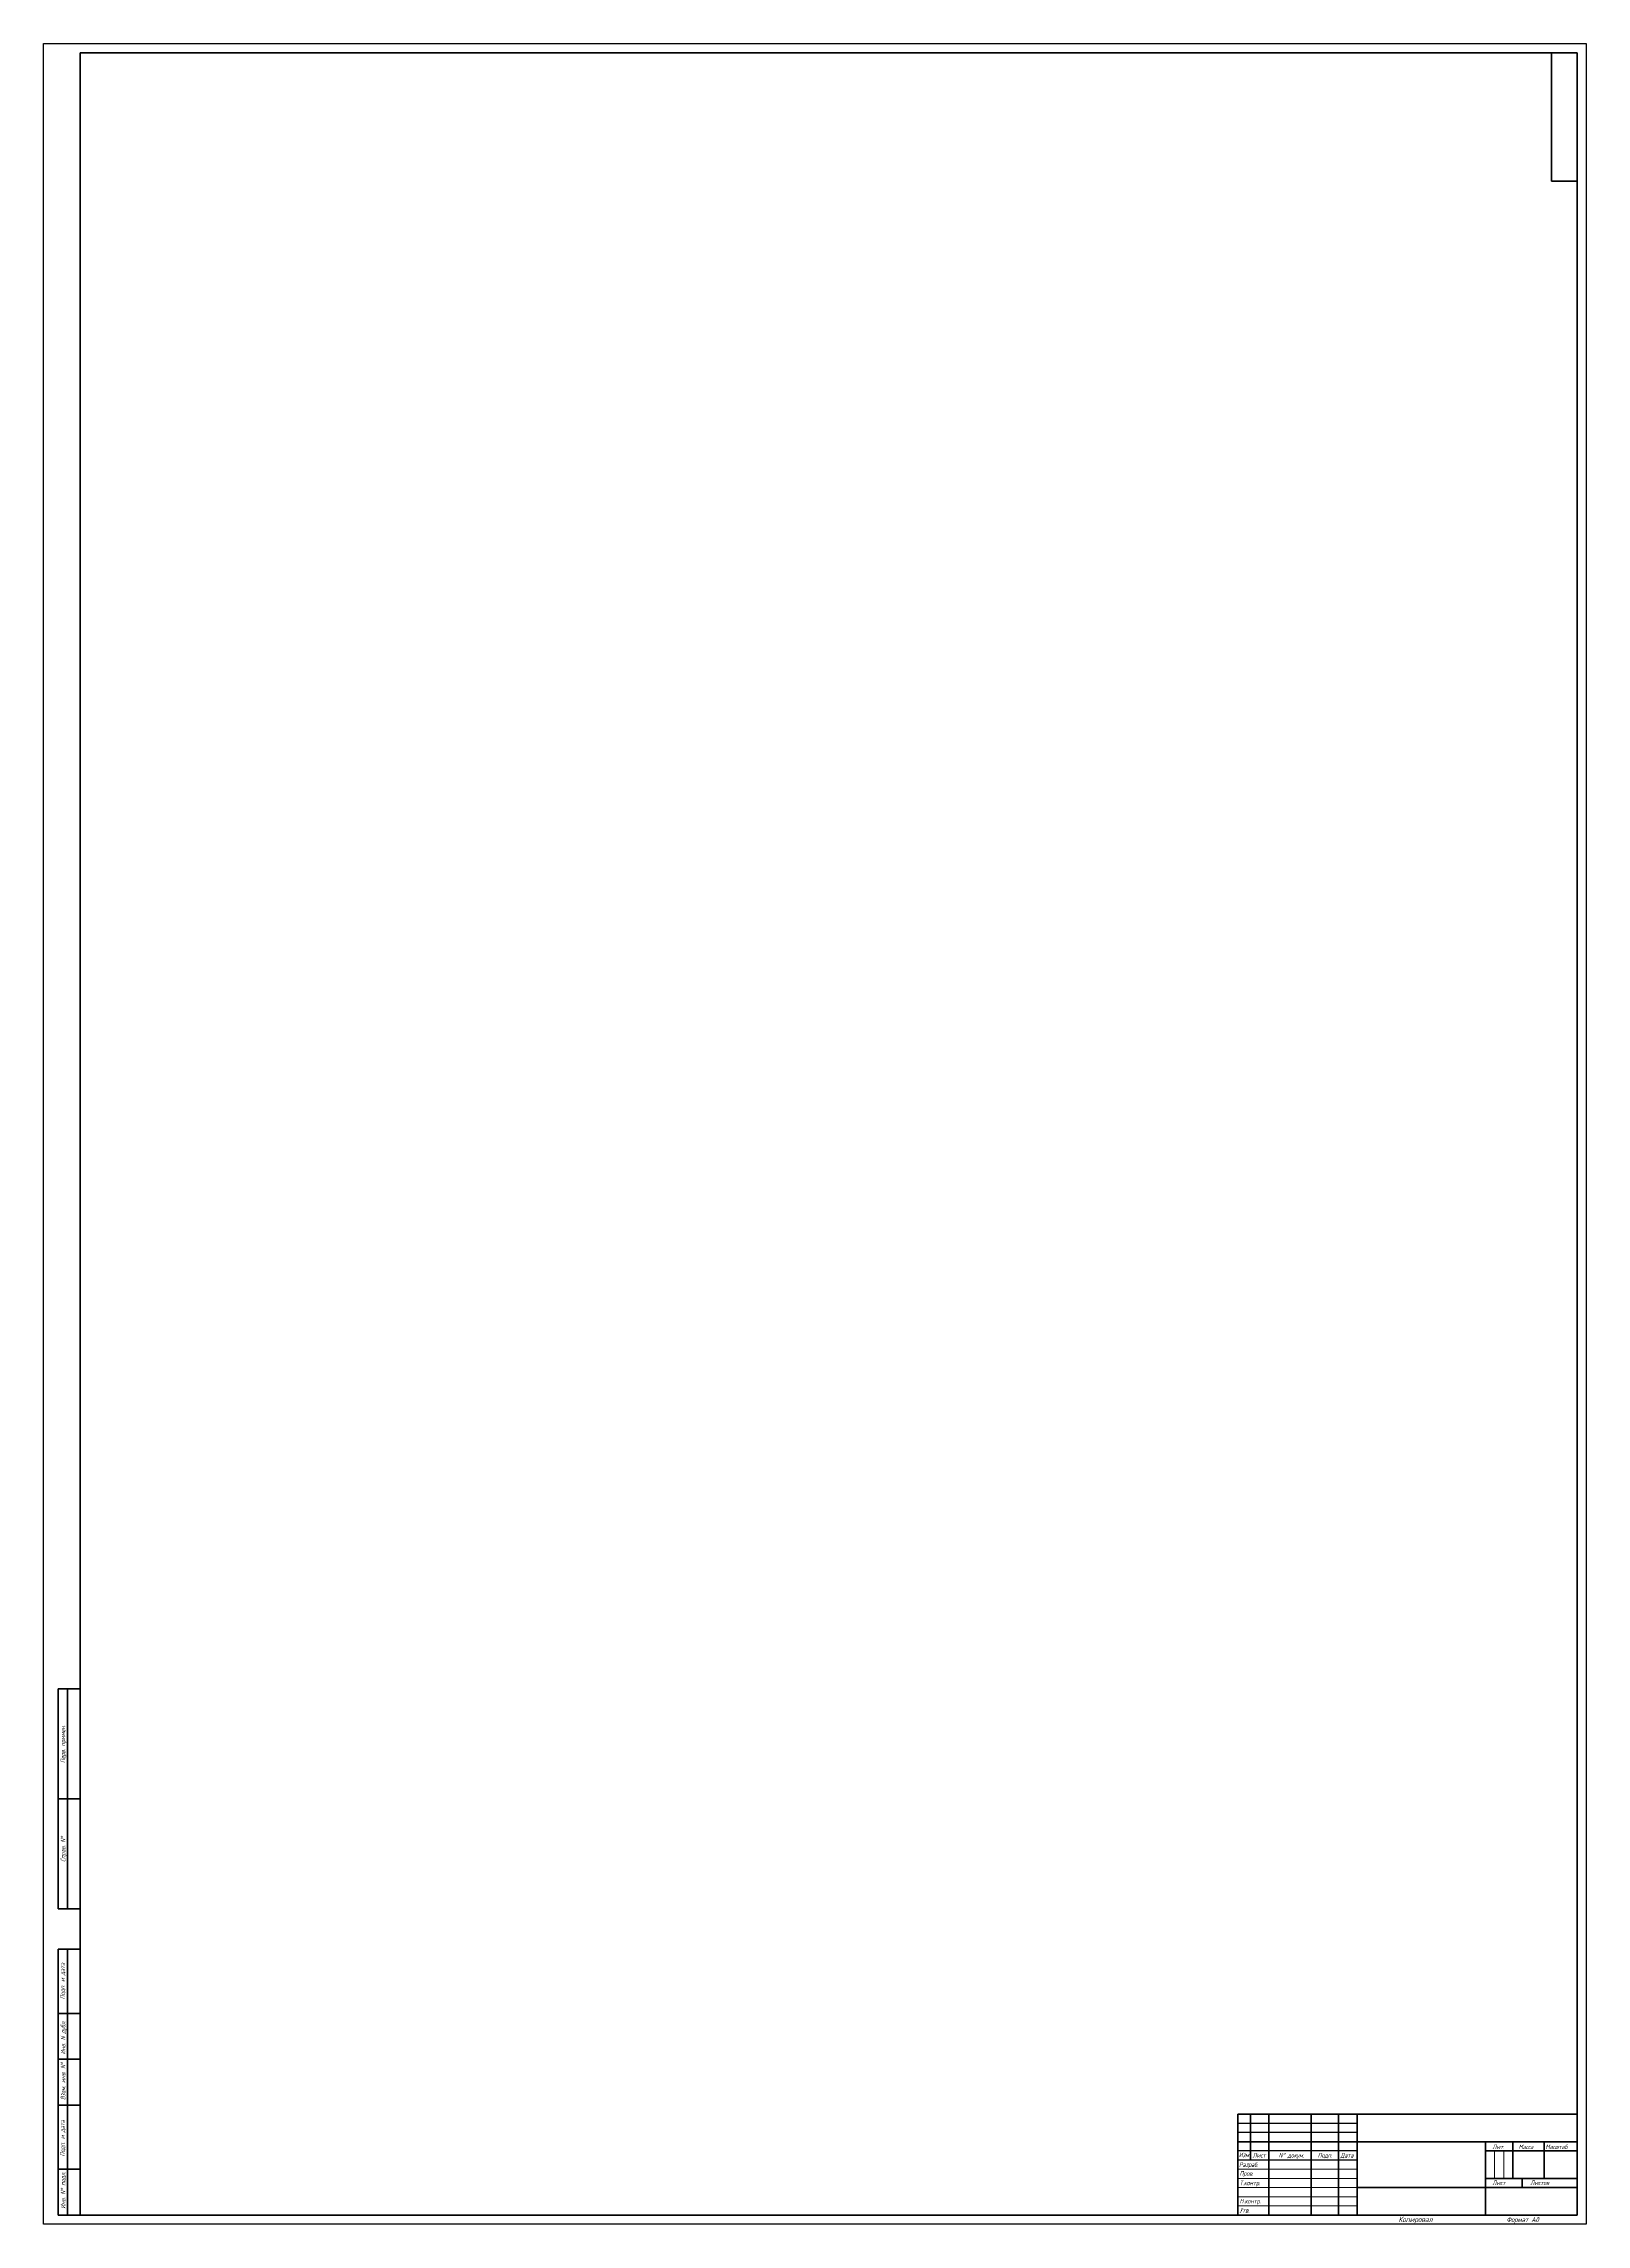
# Model space of a CAD drawing. Extents: x 1404 to 3454, y 74 to 1263.
# Drawn here: x 2613 to 3454, y 74 to 1263 of the extents above; entities that cross this region are included whole.
import ezdxf

# ---------------------------------------------------------------- set-up
doc = ezdxf.new("R2010")
doc.units = 0
doc.header["$MEASUREMENT"] = 0
doc.layers.get('0').update_dxf_attribs({"linetype": 'CONTINUOUS'})
doc.layers.add('KONTUR', color=7, linetype='CONTINUOUS')
for name, color, linetype, lineweight in [('Основная', 7, 'CONTINUOUS', 40), ('текст', 7, 'CONTINUOUS', 30), ('тонкая', 7, 'CONTINUOUS', 20)]:
    doc.layers.add(name, color=color, linetype=linetype, lineweight=lineweight)
doc.styles.add('стиль1', font='romans.shx', dxfattribs={"width": 0.75, "oblique": 15, "height": 3.5})

msp = doc.modelspace()

# ---------------------------------------------------------------- linework, layer by layer
for p, q in [((3328.5, 128.6), (3263.5, 128.6)), ((3328.5, 123.6), (3263.5, 123.6)), ((3328.5, 113.6), (3263.5, 113.6)), ((3328.5, 108.6), (3263.5, 108.6)), ((3398.5, 78.6), (3398.5, 78.6))]:
    msp.add_line(p, q)
at = {"layer": 'KONTUR'}
for p, q in [((2612.5, 73.6), (2612.5, 1262.6)), ((2612.5, 1262.6), (3453.5, 1262.6)), ((3453.5, 1262.6), (3453.5, 73.6)), ((3453.5, 73.6), (2612.5, 73.6))]:
    msp.add_line(p, q, dxfattribs=at)
at = {"layer": 'Основная'}
for p, q in [((2632.5, 118.6), (2632.5, 1257.6)), ((3448.5, 1257.6), (2632.5, 1257.6)), ((3434.5, 1187.6), (3434.5, 1257.6)), ((3448.5, 78.6), (3448.5, 1257.6)), ((3434.5, 1187.6), (3448.5, 1187.6)), ((2620.5, 365.6), (2620.5, 245.6)), ((2632.5, 365.6), (2620.5, 365.6)), ((2625.5, 245.6), (2625.5, 365.6)), ((2632.5, 305.6), (2620.5, 305.6)), ((2632.5, 245.6), (2620.5, 245.6)), ((2620.5, 78.6), (2620.5, 223.6)), ((2632.5, 223.6), (2620.5, 223.6)), ((2625.5, 78.6), (2625.5, 223.6)), ((2632.5, 188.6), (2620.5, 188.6)), ((2632.5, 163.6), (2620.5, 163.6)), ((2632.5, 138.6), (2620.5, 138.6)), ((3263.5, 133.6), (3263.5, 78.6)), ((3448.5, 133.6), (3263.5, 133.6)), ((3270.5, 108.6), (3270.5, 133.6)), ((3280.5, 133.6), (3280.5, 78.6)), ((3303.5, 78.6), (3303.5, 133.6)), ((3318.5, 133.6), (3318.5, 78.6)), ((3328.5, 133.6), (3328.5, 78.6)), ((2632.5, 78.6), (2632.5, 118.6)), ((3263.5, 118.6), (3448.5, 118.6)), ((3398.5, 118.6), (3398.5, 78.6)), ((3398.5, 113.6), (3448.5, 113.6)), ((3413.5, 118.6), (3413.5, 98.6)), ((3430.5, 118.6), (3430.5, 98.6)), ((2632.5, 103.6), (2620.5, 103.6)), ((3448.5, 98.6), (3398.5, 98.6)), ((3418.5, 98.6), (3418.5, 93.6)), ((3448.5, 93.6), (3328.5, 93.6)), ((3448.5, 78.6), (2620.5, 78.6))]:
    msp.add_line(p, q, dxfattribs=at)
at = {"layer": 'тонкая'}
for p, q in [((3403.5, 113.4), (3403.5, 98.6)), ((3408.6, 113.4), (3408.6, 98.6)), ((3263.5, 103.6), (3328.5, 103.6)), ((3328.5, 98.6), (3263.5, 98.6)), ((3328.5, 93.6), (3263.5, 93.6))]:
    msp.add_line(p, q, dxfattribs=at)
for points in [[(3263.5, 88.6), (3328.5, 88.6)], [(3263.5, 83.6), (3328.5, 83.6)]]:
    msp.add_lwpolyline(points, dxfattribs=at)

# ---------------------------------------------------------------- texts
at = {"layer": 'текст', "style": 'стиль1', "oblique": 15, "width": 0.75}
for s, p in [('Перв. примен.', (2624.3, 325.1)), ('Справ. N%%d', (2624.4, 271.2)), ('Подп. и дата', (2624.1, 196.3)), ('Инв. N дубл.', (2624.4, 166.3)), ('Взам. инв. N%%d', (2624.4, 141.4)), ('Подп. и дата', (2624.1, 110.6)), ('Инв. N%%d подл.', (2624.4, 82.1))]:
    msp.add_text(s, height=2.5, rotation=90, dxfattribs=at).set_placement(p)
for s, height, p in [('Изм', 2.5, (3264.1, 110.2)), ('Разраб.', 2.5, (3264.2, 104.9)), ('Лист', 2.5, (3271.6, 110)), ('N%%d докум. ', 2.5, (3285.8, 110)), ('Подп.', 2.5, (3307.1, 110)), ('Дата', 2.5, (3319.5, 110)), ('Лит.', 2.5, (3402.3, 114.6)), ('Масса', 2.5, (3416.6, 114.6)), ('Масштаб', 2.5, (3431.2, 114.6)), ('Пров.', 2.5, (3264.5, 100.1)), ('Т.контр.', 2.5, (3264.5, 94.9)), ('Лист', 2.5, (3402.3, 95)), ('Листов', 2.5, (3423, 95)), ('Н.контр.', 2.5, (3264.5, 85)), ('Утв.', 2.5, (3264.5, 80)), ('Копировал', 3, (3351.1, 74.8)), ('Формат А0', 2.75, (3410, 74.8))]:
    msp.add_text(s, height=height, dxfattribs=at).set_placement(p)

doc.saveas('drawing.dxf')
